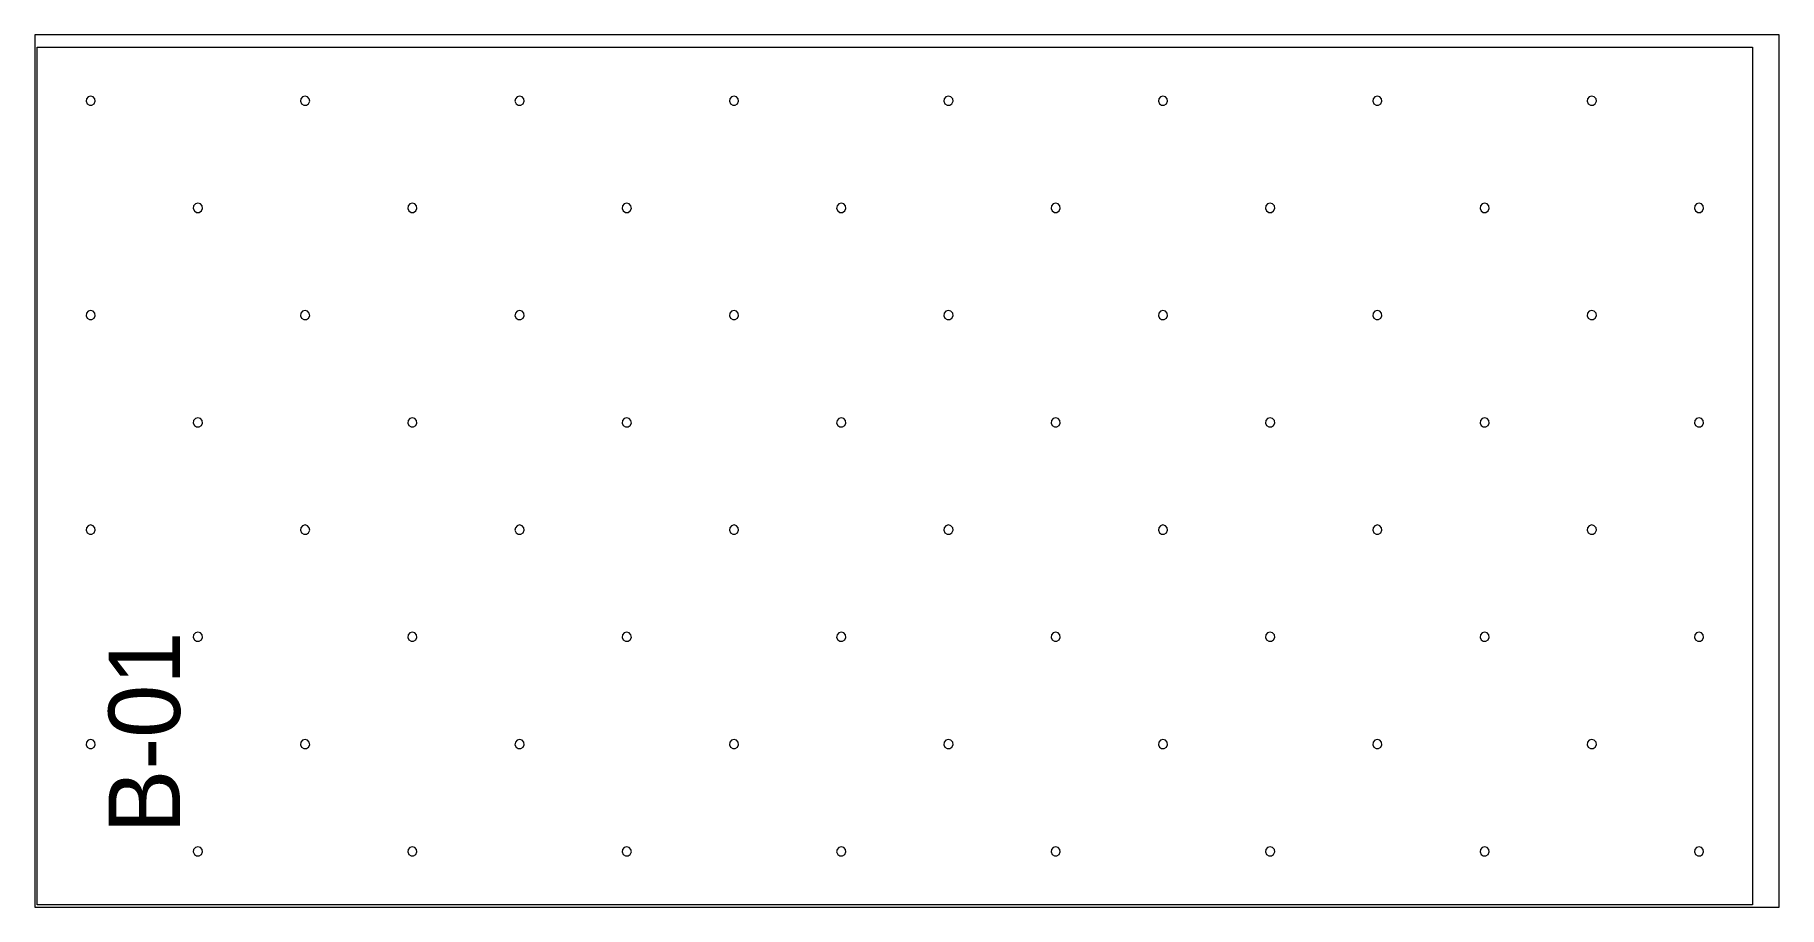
# Model space of a CAD drawing. Extents: x 0 to 287620, y 0 to 1220.
# Drawn here: x 11760 to 14200, y 0 to 1220 of the extents above; entities that cross this region are included whole.
import ezdxf

# ---------------------------------------------------------------- set-up
doc = ezdxf.new("R2010")
doc.units = 0
doc.header["$MEASUREMENT"] = 0
for name, color, linetype, lineweight in [('CUSTOM', 7, 'CONTINUOUS', 0), ('drilling', 7, 'CONTINUOUS', 0), ('FINAL', 7, 'CONTINUOUS', 0)]:
    doc.layers.add(name, color=color, linetype=linetype, lineweight=lineweight)

msp = doc.modelspace()

# ---------------------------------------------------------------- texts
at = {"layer": 'Final', "lineweight": 0}
msp.add_text('B-01', height=100, rotation=90, dxfattribs=at).set_placement((11963, 103))

# ---------------------------------------------------------------- linework, layer by layer
at = {"layer": 'CUSTOM', "lineweight": 0}
msp.add_lwpolyline([(11760, 0), (14200, 0), (14200, 1220), (11760, 1220)], close=True, dxfattribs=at)
at = {"layer": 'drilling', "lineweight": 0}
for points in [[(11838, 1134.5), (11834.5, 1133.5), (11832.1, 1130.7), (11831.6, 1127.1), (11833.1, 1123.7), (11836.2, 1121.8), (11839.8, 1121.8), (11842.9, 1123.7), (11844.4, 1127.1), (11843.9, 1130.7), (11841.5, 1133.5)], [(12138, 1134.5), (12134.5, 1133.5), (12132.1, 1130.7), (12131.6, 1127.1), (12133.1, 1123.7), (12136.2, 1121.8), (12139.8, 1121.8), (12142.9, 1123.7), (12144.4, 1127.1), (12143.9, 1130.7), (12141.5, 1133.5)], [(12438, 1134.5), (12434.5, 1133.5), (12432.1, 1130.7), (12431.6, 1127.1), (12433.1, 1123.7), (12436.2, 1121.8), (12439.8, 1121.8), (12442.9, 1123.7), (12444.4, 1127.1), (12443.9, 1130.7), (12441.5, 1133.5)], [(12738, 1134.5), (12734.5, 1133.5), (12732.1, 1130.7), (12731.6, 1127.1), (12733.1, 1123.7), (12736.2, 1121.8), (12739.8, 1121.8), (12742.9, 1123.7), (12744.4, 1127.1), (12743.9, 1130.7), (12741.5, 1133.5)], [(13038, 1134.5), (13034.5, 1133.5), (13032.1, 1130.7), (13031.6, 1127.1), (13033.1, 1123.7), (13036.2, 1121.8), (13039.8, 1121.8), (13042.9, 1123.7), (13044.4, 1127.1), (13043.9, 1130.7), (13041.5, 1133.5)], [(13338, 1134.5), (13334.5, 1133.5), (13332.1, 1130.7), (13331.6, 1127.1), (13333.1, 1123.7), (13336.2, 1121.8), (13339.8, 1121.8), (13342.9, 1123.7), (13344.4, 1127.1), (13343.9, 1130.7), (13341.5, 1133.5)], [(13638, 1134.5), (13634.5, 1133.5), (13632.1, 1130.7), (13631.6, 1127.1), (13633.1, 1123.7), (13636.2, 1121.8), (13639.8, 1121.8), (13642.9, 1123.7), (13644.4, 1127.1), (13643.9, 1130.7), (13641.5, 1133.5)], [(13938, 1134.5), (13934.5, 1133.5), (13932.1, 1130.7), (13931.6, 1127.1), (13933.1, 1123.7), (13936.2, 1121.8), (13939.8, 1121.8), (13942.9, 1123.7), (13944.4, 1127.1), (13943.9, 1130.7), (13941.5, 1133.5)], [(11988, 984.5), (11984.5, 983.5), (11982.1, 980.7), (11981.6, 977.1), (11983.1, 973.7), (11986.2, 971.8), (11989.8, 971.8), (11992.9, 973.7), (11994.4, 977.1), (11993.9, 980.7), (11991.5, 983.5)], [(12288, 984.5), (12284.5, 983.5), (12282.1, 980.7), (12281.6, 977.1), (12283.1, 973.7), (12286.2, 971.8), (12289.8, 971.8), (12292.9, 973.7), (12294.4, 977.1), (12293.9, 980.7), (12291.5, 983.5)], [(12588, 984.5), (12584.5, 983.5), (12582.1, 980.7), (12581.6, 977.1), (12583.1, 973.7), (12586.2, 971.8), (12589.8, 971.8), (12592.9, 973.7), (12594.4, 977.1), (12593.9, 980.7), (12591.5, 983.5)], [(12888, 984.5), (12884.5, 983.5), (12882.1, 980.7), (12881.6, 977.1), (12883.1, 973.7), (12886.2, 971.8), (12889.8, 971.8), (12892.9, 973.7), (12894.4, 977.1), (12893.9, 980.7), (12891.5, 983.5)], [(13188, 984.5), (13184.5, 983.5), (13182.1, 980.7), (13181.6, 977.1), (13183.1, 973.7), (13186.2, 971.8), (13189.8, 971.8), (13192.9, 973.7), (13194.4, 977.1), (13193.9, 980.7), (13191.5, 983.5)], [(13488, 984.5), (13484.5, 983.5), (13482.1, 980.7), (13481.6, 977.1), (13483.1, 973.7), (13486.2, 971.8), (13489.8, 971.8), (13492.9, 973.7), (13494.4, 977.1), (13493.9, 980.7), (13491.5, 983.5)], [(13788, 984.5), (13784.5, 983.5), (13782.1, 980.7), (13781.6, 977.1), (13783.1, 973.7), (13786.2, 971.8), (13789.8, 971.8), (13792.9, 973.7), (13794.4, 977.1), (13793.9, 980.7), (13791.5, 983.5)], [(14088, 984.5), (14084.5, 983.5), (14082.1, 980.7), (14081.6, 977.1), (14083.1, 973.7), (14086.2, 971.8), (14089.8, 971.8), (14092.9, 973.7), (14094.4, 977.1), (14093.9, 980.7), (14091.5, 983.5)], [(11838, 834.5), (11834.5, 833.5), (11832.1, 830.7), (11831.6, 827.1), (11833.1, 823.7), (11836.2, 821.8), (11839.8, 821.8), (11842.9, 823.7), (11844.4, 827.1), (11843.9, 830.7), (11841.5, 833.5)], [(12138, 834.5), (12134.5, 833.5), (12132.1, 830.7), (12131.6, 827.1), (12133.1, 823.7), (12136.2, 821.8), (12139.8, 821.8), (12142.9, 823.7), (12144.4, 827.1), (12143.9, 830.7), (12141.5, 833.5)], [(12438, 834.5), (12434.5, 833.5), (12432.1, 830.7), (12431.6, 827.1), (12433.1, 823.7), (12436.2, 821.8), (12439.8, 821.8), (12442.9, 823.7), (12444.4, 827.1), (12443.9, 830.7), (12441.5, 833.5)], [(12738, 834.5), (12734.5, 833.5), (12732.1, 830.7), (12731.6, 827.1), (12733.1, 823.7), (12736.2, 821.8), (12739.8, 821.8), (12742.9, 823.7), (12744.4, 827.1), (12743.9, 830.7), (12741.5, 833.5)], [(13038, 834.5), (13034.5, 833.5), (13032.1, 830.7), (13031.6, 827.1), (13033.1, 823.7), (13036.2, 821.8), (13039.8, 821.8), (13042.9, 823.7), (13044.4, 827.1), (13043.9, 830.7), (13041.5, 833.5)], [(13338, 834.5), (13334.5, 833.5), (13332.1, 830.7), (13331.6, 827.1), (13333.1, 823.7), (13336.2, 821.8), (13339.8, 821.8), (13342.9, 823.7), (13344.4, 827.1), (13343.9, 830.7), (13341.5, 833.5)], [(13638, 834.5), (13634.5, 833.5), (13632.1, 830.7), (13631.6, 827.1), (13633.1, 823.7), (13636.2, 821.8), (13639.8, 821.8), (13642.9, 823.7), (13644.4, 827.1), (13643.9, 830.7), (13641.5, 833.5)], [(13938, 834.5), (13934.5, 833.5), (13932.1, 830.7), (13931.6, 827.1), (13933.1, 823.7), (13936.2, 821.8), (13939.8, 821.8), (13942.9, 823.7), (13944.4, 827.1), (13943.9, 830.7), (13941.5, 833.5)], [(11988, 684.5), (11984.5, 683.5), (11982.1, 680.7), (11981.6, 677.1), (11983.1, 673.7), (11986.2, 671.8), (11989.8, 671.8), (11992.9, 673.7), (11994.4, 677.1), (11993.9, 680.7), (11991.5, 683.5)], [(12288, 684.5), (12284.5, 683.5), (12282.1, 680.7), (12281.6, 677.1), (12283.1, 673.7), (12286.2, 671.8), (12289.8, 671.8), (12292.9, 673.7), (12294.4, 677.1), (12293.9, 680.7), (12291.5, 683.5)], [(12588, 684.5), (12584.5, 683.5), (12582.1, 680.7), (12581.6, 677.1), (12583.1, 673.7), (12586.2, 671.8), (12589.8, 671.8), (12592.9, 673.7), (12594.4, 677.1), (12593.9, 680.7), (12591.5, 683.5)], [(12888, 684.5), (12884.5, 683.5), (12882.1, 680.7), (12881.6, 677.1), (12883.1, 673.7), (12886.2, 671.8), (12889.8, 671.8), (12892.9, 673.7), (12894.4, 677.1), (12893.9, 680.7), (12891.5, 683.5)], [(13188, 684.5), (13184.5, 683.5), (13182.1, 680.7), (13181.6, 677.1), (13183.1, 673.7), (13186.2, 671.8), (13189.8, 671.8), (13192.9, 673.7), (13194.4, 677.1), (13193.9, 680.7), (13191.5, 683.5)], [(13488, 684.5), (13484.5, 683.5), (13482.1, 680.7), (13481.6, 677.1), (13483.1, 673.7), (13486.2, 671.8), (13489.8, 671.8), (13492.9, 673.7), (13494.4, 677.1), (13493.9, 680.7), (13491.5, 683.5)], [(13788, 684.5), (13784.5, 683.5), (13782.1, 680.7), (13781.6, 677.1), (13783.1, 673.7), (13786.2, 671.8), (13789.8, 671.8), (13792.9, 673.7), (13794.4, 677.1), (13793.9, 680.7), (13791.5, 683.5)], [(14088, 684.5), (14084.5, 683.5), (14082.1, 680.7), (14081.6, 677.1), (14083.1, 673.7), (14086.2, 671.8), (14089.8, 671.8), (14092.9, 673.7), (14094.4, 677.1), (14093.9, 680.7), (14091.5, 683.5)], [(11838, 534.5), (11834.5, 533.5), (11832.1, 530.7), (11831.6, 527.1), (11833.1, 523.7), (11836.2, 521.8), (11839.8, 521.8), (11842.9, 523.7), (11844.4, 527.1), (11843.9, 530.7), (11841.5, 533.5)], [(12138, 534.5), (12134.5, 533.5), (12132.1, 530.7), (12131.6, 527.1), (12133.1, 523.7), (12136.2, 521.8), (12139.8, 521.8), (12142.9, 523.7), (12144.4, 527.1), (12143.9, 530.7), (12141.5, 533.5)], [(12438, 534.5), (12434.5, 533.5), (12432.1, 530.7), (12431.6, 527.1), (12433.1, 523.7), (12436.2, 521.8), (12439.8, 521.8), (12442.9, 523.7), (12444.4, 527.1), (12443.9, 530.7), (12441.5, 533.5)], [(12738, 534.5), (12734.5, 533.5), (12732.1, 530.7), (12731.6, 527.1), (12733.1, 523.7), (12736.2, 521.8), (12739.8, 521.8), (12742.9, 523.7), (12744.4, 527.1), (12743.9, 530.7), (12741.5, 533.5)], [(13038, 534.5), (13034.5, 533.5), (13032.1, 530.7), (13031.6, 527.1), (13033.1, 523.7), (13036.2, 521.8), (13039.8, 521.8), (13042.9, 523.7), (13044.4, 527.1), (13043.9, 530.7), (13041.5, 533.5)], [(13338, 534.5), (13334.5, 533.5), (13332.1, 530.7), (13331.6, 527.1), (13333.1, 523.7), (13336.2, 521.8), (13339.8, 521.8), (13342.9, 523.7), (13344.4, 527.1), (13343.9, 530.7), (13341.5, 533.5)], [(13638, 534.5), (13634.5, 533.5), (13632.1, 530.7), (13631.6, 527.1), (13633.1, 523.7), (13636.2, 521.8), (13639.8, 521.8), (13642.9, 523.7), (13644.4, 527.1), (13643.9, 530.7), (13641.5, 533.5)], [(13938, 534.5), (13934.5, 533.5), (13932.1, 530.7), (13931.6, 527.1), (13933.1, 523.7), (13936.2, 521.8), (13939.8, 521.8), (13942.9, 523.7), (13944.4, 527.1), (13943.9, 530.7), (13941.5, 533.5)], [(11988, 384.5), (11984.5, 383.5), (11982.1, 380.7), (11981.6, 377.1), (11983.1, 373.7), (11986.2, 371.8), (11989.8, 371.8), (11992.9, 373.7), (11994.4, 377.1), (11993.9, 380.7), (11991.5, 383.5)], [(12288, 384.5), (12284.5, 383.5), (12282.1, 380.7), (12281.6, 377.1), (12283.1, 373.7), (12286.2, 371.8), (12289.8, 371.8), (12292.9, 373.7), (12294.4, 377.1), (12293.9, 380.7), (12291.5, 383.5)], [(12588, 384.5), (12584.5, 383.5), (12582.1, 380.7), (12581.6, 377.1), (12583.1, 373.7), (12586.2, 371.8), (12589.8, 371.8), (12592.9, 373.7), (12594.4, 377.1), (12593.9, 380.7), (12591.5, 383.5)], [(12888, 384.5), (12884.5, 383.5), (12882.1, 380.7), (12881.6, 377.1), (12883.1, 373.7), (12886.2, 371.8), (12889.8, 371.8), (12892.9, 373.7), (12894.4, 377.1), (12893.9, 380.7), (12891.5, 383.5)], [(13188, 384.5), (13184.5, 383.5), (13182.1, 380.7), (13181.6, 377.1), (13183.1, 373.7), (13186.2, 371.8), (13189.8, 371.8), (13192.9, 373.7), (13194.4, 377.1), (13193.9, 380.7), (13191.5, 383.5)], [(13488, 384.5), (13484.5, 383.5), (13482.1, 380.7), (13481.6, 377.1), (13483.1, 373.7), (13486.2, 371.8), (13489.8, 371.8), (13492.9, 373.7), (13494.4, 377.1), (13493.9, 380.7), (13491.5, 383.5)], [(13788, 384.5), (13784.5, 383.5), (13782.1, 380.7), (13781.6, 377.1), (13783.1, 373.7), (13786.2, 371.8), (13789.8, 371.8), (13792.9, 373.7), (13794.4, 377.1), (13793.9, 380.7), (13791.5, 383.5)], [(14088, 384.5), (14084.5, 383.5), (14082.1, 380.7), (14081.6, 377.1), (14083.1, 373.7), (14086.2, 371.8), (14089.8, 371.8), (14092.9, 373.7), (14094.4, 377.1), (14093.9, 380.7), (14091.5, 383.5)], [(11838, 234.5), (11834.5, 233.5), (11832.1, 230.7), (11831.6, 227.1), (11833.1, 223.7), (11836.2, 221.8), (11839.8, 221.8), (11842.9, 223.7), (11844.4, 227.1), (11843.9, 230.7), (11841.5, 233.5)], [(12138, 234.5), (12134.5, 233.5), (12132.1, 230.7), (12131.6, 227.1), (12133.1, 223.7), (12136.2, 221.8), (12139.8, 221.8), (12142.9, 223.7), (12144.4, 227.1), (12143.9, 230.7), (12141.5, 233.5)], [(12438, 234.5), (12434.5, 233.5), (12432.1, 230.7), (12431.6, 227.1), (12433.1, 223.7), (12436.2, 221.8), (12439.8, 221.8), (12442.9, 223.7), (12444.4, 227.1), (12443.9, 230.7), (12441.5, 233.5)], [(12738, 234.5), (12734.5, 233.5), (12732.1, 230.7), (12731.6, 227.1), (12733.1, 223.7), (12736.2, 221.8), (12739.8, 221.8), (12742.9, 223.7), (12744.4, 227.1), (12743.9, 230.7), (12741.5, 233.5)], [(13038, 234.5), (13034.5, 233.5), (13032.1, 230.7), (13031.6, 227.1), (13033.1, 223.7), (13036.2, 221.8), (13039.8, 221.8), (13042.9, 223.7), (13044.4, 227.1), (13043.9, 230.7), (13041.5, 233.5)], [(13338, 234.5), (13334.5, 233.5), (13332.1, 230.7), (13331.6, 227.1), (13333.1, 223.7), (13336.2, 221.8), (13339.8, 221.8), (13342.9, 223.7), (13344.4, 227.1), (13343.9, 230.7), (13341.5, 233.5)], [(13638, 234.5), (13634.5, 233.5), (13632.1, 230.7), (13631.6, 227.1), (13633.1, 223.7), (13636.2, 221.8), (13639.8, 221.8), (13642.9, 223.7), (13644.4, 227.1), (13643.9, 230.7), (13641.5, 233.5)], [(13938, 234.5), (13934.5, 233.5), (13932.1, 230.7), (13931.6, 227.1), (13933.1, 223.7), (13936.2, 221.8), (13939.8, 221.8), (13942.9, 223.7), (13944.4, 227.1), (13943.9, 230.7), (13941.5, 233.5)], [(11988, 84.5), (11984.5, 83.5), (11982.1, 80.7), (11981.6, 77.1), (11983.1, 73.7), (11986.2, 71.8), (11989.8, 71.8), (11992.9, 73.7), (11994.4, 77.1), (11993.9, 80.7), (11991.5, 83.5)], [(12288, 84.5), (12284.5, 83.5), (12282.1, 80.7), (12281.6, 77.1), (12283.1, 73.7), (12286.2, 71.8), (12289.8, 71.8), (12292.9, 73.7), (12294.4, 77.1), (12293.9, 80.7), (12291.5, 83.5)], [(12588, 84.5), (12584.5, 83.5), (12582.1, 80.7), (12581.6, 77.1), (12583.1, 73.7), (12586.2, 71.8), (12589.8, 71.8), (12592.9, 73.7), (12594.4, 77.1), (12593.9, 80.7), (12591.5, 83.5)], [(12888, 84.5), (12884.5, 83.5), (12882.1, 80.7), (12881.6, 77.1), (12883.1, 73.7), (12886.2, 71.8), (12889.8, 71.8), (12892.9, 73.7), (12894.4, 77.1), (12893.9, 80.7), (12891.5, 83.5)], [(13188, 84.5), (13184.5, 83.5), (13182.1, 80.7), (13181.6, 77.1), (13183.1, 73.7), (13186.2, 71.8), (13189.8, 71.8), (13192.9, 73.7), (13194.4, 77.1), (13193.9, 80.7), (13191.5, 83.5)], [(13488, 84.5), (13484.5, 83.5), (13482.1, 80.7), (13481.6, 77.1), (13483.1, 73.7), (13486.2, 71.8), (13489.8, 71.8), (13492.9, 73.7), (13494.4, 77.1), (13493.9, 80.7), (13491.5, 83.5)], [(13788, 84.5), (13784.5, 83.5), (13782.1, 80.7), (13781.6, 77.1), (13783.1, 73.7), (13786.2, 71.8), (13789.8, 71.8), (13792.9, 73.7), (13794.4, 77.1), (13793.9, 80.7), (13791.5, 83.5)], [(14088, 84.5), (14084.5, 83.5), (14082.1, 80.7), (14081.6, 77.1), (14083.1, 73.7), (14086.2, 71.8), (14089.8, 71.8), (14092.9, 73.7), (14094.4, 77.1), (14093.9, 80.7), (14091.5, 83.5)]]:
    msp.add_lwpolyline(points, close=True, dxfattribs=at)
at = {"layer": 'Final', "lineweight": 0}
msp.add_lwpolyline([(11763, 3), (11763, 1203), (14163, 1203), (14163, 3)], close=True, dxfattribs=at)

msp.set_redraw_order([(e.dxf.handle, doc.entitydb.next_handle()) for e in msp.query("TEXT MTEXT ATTDEF DIMENSION ARC_DIMENSION")])  # texts and dimensions are drawn at this point

doc.saveas('drawing.dxf')
